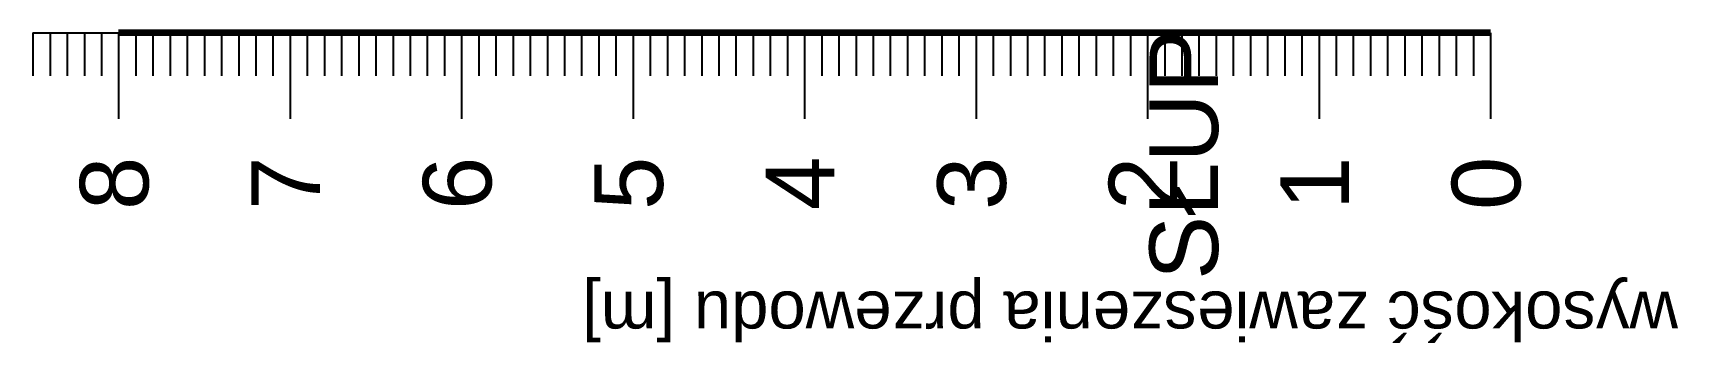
# Model space of a CAD drawing. Header units: inches. Extents: x -863 to 1426, y 1206 to 1480.
# Drawn here: x 513.87 to 523.47, y 1206.85 to 1208.65 of the extents above; entities that cross this region are included whole.
import ezdxf
from ezdxf.enums import TextEntityAlignment as Align

# ---------------------------------------------------------------- set-up
doc = ezdxf.new("R2010")
doc.units = ezdxf.units.IN
doc.header["$MEASUREMENT"] = 0
doc.styles.get("Standard").update_dxf_attribs({"font": 'arial.ttf'})

msp = doc.modelspace()

# ---------------------------------------------------------------- texts
for s, p in [('8', (514.5457, 1207.9301)), ('7', (515.5457, 1207.9301)), ('6', (516.5457, 1207.9301)), ('5', (517.5457, 1207.9301)), ('4', (518.5457, 1207.9301)), ('3', (519.5457, 1207.9301)), ('2', (520.5457, 1207.9301)), ('1', (521.5457, 1207.9301)), ('0', (522.5457, 1207.9301))]:
    msp.add_text(s, height=0.4, rotation=90).set_placement(p, align=Align.RIGHT)
at = {"attachment_point": 5}
for s, insert, char_height, width, rotation in [('SŁUP', (520.5857, 1207.9421), 0.4, 1.537, 90), ('wysokość zawieszenia przewodu [m]', (520.2697, 1207.0471), 0.28, 9.28, 180)]:
    msp.add_mtext(s, dxfattribs=dict(at, insert=insert, char_height=char_height, width=width, rotation=rotation))

# ---------------------------------------------------------------- linework, layer by layer
for p, q in [((513.8717, 1208.6501), (522.3717, 1208.6501)), ((513.8717, 1208.6501), (513.8717, 1208.4001)), ((513.9717, 1208.6501), (513.9717, 1208.4001)), ((514.0717, 1208.6501), (514.0717, 1208.4001)), ((514.1717, 1208.6501), (514.1717, 1208.4001)), ((514.2717, 1208.6501), (514.2717, 1208.4001)), ((514.3717, 1208.6501), (514.3717, 1208.1501)), ((514.4717, 1208.6501), (514.4717, 1208.4001)), ((514.5717, 1208.6501), (514.5717, 1208.4001)), ((514.6717, 1208.6501), (514.6717, 1208.4001)), ((514.7717, 1208.6501), (514.7717, 1208.4001)), ((514.8717, 1208.6501), (514.8717, 1208.4001)), ((514.9717, 1208.6501), (514.9717, 1208.4001)), ((515.0717, 1208.6501), (515.0717, 1208.4001)), ((515.1717, 1208.6501), (515.1717, 1208.4001)), ((515.2717, 1208.6501), (515.2717, 1208.4001)), ((515.3717, 1208.6501), (515.3717, 1208.1501)), ((515.4717, 1208.6501), (515.4717, 1208.4001)), ((515.5717, 1208.6501), (515.5717, 1208.4001)), ((515.6717, 1208.6501), (515.6717, 1208.4001)), ((515.7717, 1208.6501), (515.7717, 1208.4001)), ((515.8717, 1208.6501), (515.8717, 1208.4001)), ((515.9717, 1208.6501), (515.9717, 1208.4001)), ((516.0717, 1208.6501), (516.0717, 1208.4001)), ((516.1717, 1208.6501), (516.1717, 1208.4001)), ((516.2717, 1208.6501), (516.2717, 1208.4001)), ((516.3717, 1208.6501), (516.3717, 1208.1501)), ((516.4717, 1208.6501), (516.4717, 1208.4001)), ((516.5717, 1208.6501), (516.5717, 1208.4001)), ((516.6717, 1208.6501), (516.6717, 1208.4001)), ((516.7717, 1208.6501), (516.7717, 1208.4001)), ((516.8717, 1208.6501), (516.8717, 1208.4001)), ((516.9717, 1208.6501), (516.9717, 1208.4001)), ((517.0717, 1208.6501), (517.0717, 1208.4001)), ((517.1717, 1208.6501), (517.1717, 1208.4001)), ((517.2717, 1208.6501), (517.2717, 1208.4001)), ((517.3717, 1208.6501), (517.3717, 1208.1501)), ((517.4717, 1208.6501), (517.4717, 1208.4001)), ((517.5717, 1208.6501), (517.5717, 1208.4001)), ((517.6717, 1208.6501), (517.6717, 1208.4001)), ((517.7717, 1208.6501), (517.7717, 1208.4001)), ((517.8717, 1208.6501), (517.8717, 1208.4001)), ((517.9717, 1208.6501), (517.9717, 1208.4001)), ((518.0717, 1208.6501), (518.0717, 1208.4001)), ((518.1717, 1208.6501), (518.1717, 1208.4001)), ((518.2717, 1208.6501), (518.2717, 1208.4001)), ((518.3717, 1208.6501), (518.3717, 1208.1501)), ((518.4717, 1208.6501), (518.4717, 1208.4001)), ((518.5717, 1208.6501), (518.5717, 1208.4001)), ((518.6717, 1208.6501), (518.6717, 1208.4001)), ((518.7717, 1208.6501), (518.7717, 1208.4001)), ((518.8717, 1208.6501), (518.8717, 1208.4001)), ((518.9717, 1208.6501), (518.9717, 1208.4001)), ((519.0717, 1208.6501), (519.0717, 1208.4001)), ((519.1717, 1208.6501), (519.1717, 1208.4001)), ((519.2717, 1208.6501), (519.2717, 1208.4001)), ((519.3717, 1208.6501), (519.3717, 1208.1501)), ((519.4717, 1208.6501), (519.4717, 1208.4001)), ((519.5717, 1208.6501), (519.5717, 1208.4001)), ((519.6717, 1208.6501), (519.6717, 1208.4001)), ((519.7717, 1208.6501), (519.7717, 1208.4001)), ((519.8717, 1208.6501), (519.8717, 1208.4001)), ((519.9717, 1208.6501), (519.9717, 1208.4001)), ((520.0717, 1208.6501), (520.0717, 1208.4001)), ((520.1717, 1208.6501), (520.1717, 1208.4001)), ((520.2717, 1208.6501), (520.2717, 1208.4001)), ((520.3717, 1208.6501), (520.3717, 1208.1501)), ((520.4717, 1208.6501), (520.4717, 1208.4001)), ((520.5717, 1208.6501), (520.5717, 1208.4001)), ((520.6717, 1208.6501), (520.6717, 1208.4001)), ((520.7717, 1208.6501), (520.7717, 1208.4001)), ((520.8717, 1208.6501), (520.8717, 1208.4001)), ((520.9717, 1208.6501), (520.9717, 1208.4001)), ((521.0717, 1208.6501), (521.0717, 1208.4001)), ((521.1717, 1208.6501), (521.1717, 1208.4001)), ((521.2717, 1208.6501), (521.2717, 1208.4001)), ((521.3717, 1208.6501), (521.3717, 1208.1501)), ((521.4717, 1208.6501), (521.4717, 1208.4001)), ((521.5717, 1208.6501), (521.5717, 1208.4001)), ((521.6717, 1208.6501), (521.6717, 1208.4001)), ((521.7717, 1208.6501), (521.7717, 1208.4001)), ((521.8717, 1208.6501), (521.8717, 1208.4001)), ((521.9717, 1208.6501), (521.9717, 1208.4001)), ((522.0717, 1208.6501), (522.0717, 1208.4001)), ((522.1717, 1208.6501), (522.1717, 1208.4001)), ((522.2717, 1208.6501), (522.2717, 1208.4001)), ((522.3717, 1208.6501), (522.3717, 1208.1501))]:
    msp.add_line(p, q)
at = {"lineweight": 100}
msp.add_line((522.3717, 1208.6501), (514.3717, 1208.6501), dxfattribs=at)

msp.set_redraw_order([(e.dxf.handle, doc.entitydb.next_handle()) for e in msp.query("TEXT MTEXT ATTDEF DIMENSION ARC_DIMENSION")])  # texts and dimensions are drawn at this point

doc.saveas('drawing.dxf')
